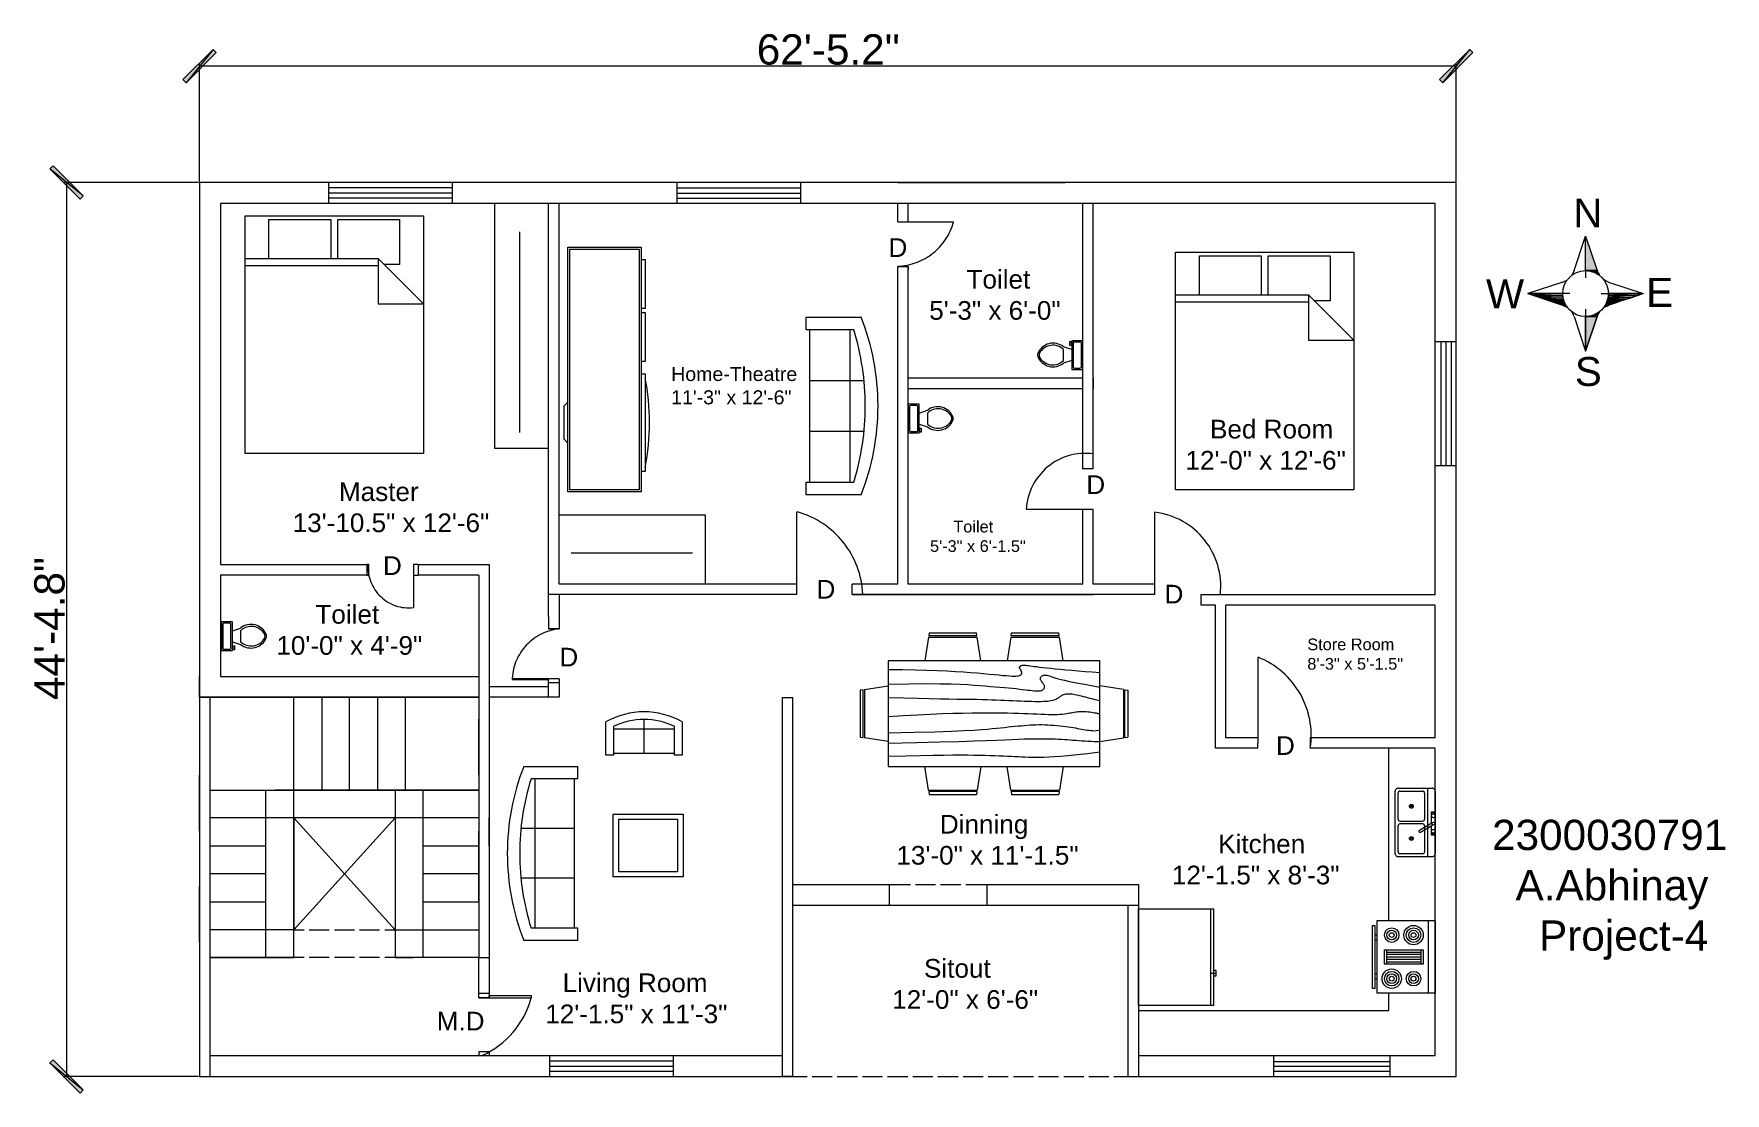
# Model space of a CAD drawing. Header units: millimetres. Extents: x 29 to 405, y 36 to 271.
import ezdxf

# ---------------------------------------------------------------- set-up
doc = ezdxf.new("R2010")
doc.units = ezdxf.units.MM

msp = doc.modelspace()

# ---------------------------------------------------------------- texts
at = {"color": 7, "attachment_point": 1}
for s, insert, char_height in [('{\\fArial|b0|i0|c0;62\'-5.2"}', (189.491052, 271.074934), 6.724435), ('{\\fArial|b0|i0|c0;N}', (370.847062, 234.616262), 6.41843), ('{\\fArial|b0|i0|c0;D}', (218.743392, 225.782877), 4.146711), ('{\\fArial|b0|i0|c0;     Toilet}', (228.035556, 218.755546), 4.146711), ('{\\fArial|b0|i0|c0;W}', (351.458375, 216.645745), 6.418413), ('{\\fArial|b0|i0|c0;E}', (387.028986, 216.984452), 6.41845), ('{\\fArial|b0|i0|c0;5\'-3" x 6\'-0"}', (227.792142, 211.844628), 4.146711), ('{\\fArial|b0|i0|c0;S}', (371.196292, 199.416059), 6.41839), ('{\\fArial|b0|i0|c0;   Home-Theatre}', (166.853312, 197.208367), 3.110034), ('{\\fArial|b0|i0|c0;   11\'-3" x 12\'-6"}', (166.853312, 192.033119), 3.110034), ('{\\fArial|b0|i0|c0;   Bed Room}', (285.333729, 185.492128), 4.146711), ('{\\fArial|b0|i0|c0;12\'-0" x 12\'-6"}', (284.709306, 178.581215), 4.146711), ('{\\fArial|b0|i0|c0;D}', (262.695972, 173.162545), 4.146711), ('{\\fArial|b0|i0|c0;      Master}', (87.033809, 171.596215), 4.146711), ('{\\fArial|b0|i0|c0;13\'-10.5" x 12\'-6"}', (86.409385, 164.695878), 4.146711), ('{\\fArial|b0|i0|c0;     Toilet}', (228.120219, 163.066774), 2.591695), ('{\\fArial|b0|i0|c0;5\'-3" x 6\'-1.5"}', (227.972062, 158.748778), 2.591695), ('{\\fArial|b0|i0|c0;D}', (106.475387, 155.192048), 4.146711), ('{\\fArial|b0|i0|c0;D}', (202.762559, 149.932128), 4.146711), ('{\\fArial|b0|i0|c0;D}', (280.052639, 148.852625), 4.146711), ('{\\fArial|b0|i0|c0;     Toilet}', (83.414306, 144.375878), 4.146711), ('{\\fArial|b0|i0|c0;10\'-0" x 4\'-9"}', (82.789891, 137.464965), 4.146711), ('{\\fArial|b0|i0|c0;   Store Room}', (308.754625, 136.925941), 2.591695), ('{\\fArial|b0|i0|c0;D}', (145.654882, 134.872048), 4.146711), ('{\\fArial|b0|i0|c0;   8\'-3" x 5\'-1.5"}', (308.754625, 132.607945), 2.591695), ('{\\fArial|b0|i0|c0;D}', (304.817639, 115.239965), 4.146711), ('{\\fArial|b0|i0|c0;Dinning}', (230.162799, 97.777465), 4.146711), ('{\\fArial|b0|i0|c0;          2300030791}', (326.703986, 96.693344), 6.724435), ('{\\fArial|b0|i0|c0;    13\'-0" x 11\'-1.5"}', (214.076132, 90.877128), 4.146711), ('{\\fArial|b0|i0|c0;      Kitchen}', (282.328056, 93.406552), 4.146711), ('{\\fArial|b0|i0|c0;12\'-1.5" x 8\'-3"}', (281.693056, 86.495621), 4.146711), ('{\\fArial|b0|i0|c0;            A.Abhinay}', (326.703986, 85.517351), 6.724435), ('{\\fArial|b0|i0|c0;              Project-4}', (326.703986, 74.341358), 6.724435), ('{\\fArial|b0|i0|c0;    Sitout}', (220.203889, 65.773458), 4.146711), ('{\\fArial|b0|i0|c0;  Living Room}', (143.146637, 62.566711), 4.146711), ('{\\fArial|b0|i0|c0;12\'-0" x 6\'-6"}', (219.579465, 58.862545), 4.146711), ('{\\fArial|b0|i0|c0;M.D}', (118.413392, 54.068298), 4.146711), ('{\\fArial|b0|i0|c0;12\'-1.5" x 11\'-3"}', (142.522222, 55.666375), 4.146711)]:
    msp.add_mtext(s, dxfattribs=dict(at, insert=insert, char_height=char_height))
at = {"color": 7, "insert": (35.842222, 123.264087), "char_height": 6.724435, "attachment_point": 7, "rotation": 90}
msp.add_mtext('{\\fArial|b0|i0|c0;44\'-4.8"}', dxfattribs=at)

# ---------------------------------------------------------------- hatches: boundary and pattern name
h = msp.add_hatch(color=7)
h.paths.add_polyline_path([(69.433722, 267.006917), (68.724639, 267.716), (62.734472, 260.297083)])
h.paths.add_polyline_path([(68.724639, 267.716), (62.734472, 260.297083), (62.025389, 261.006167)])
h = msp.add_hatch(color=7)
h.paths.add_polyline_path([(341.139639, 261.006167), (341.848722, 260.297083), (347.838889, 267.716)])
h.paths.add_polyline_path([(341.848722, 260.297083), (347.838889, 267.716), (348.547972, 267.006917)])
h = msp.add_hatch(color=7)
h.paths.add_polyline_path([(39.186556, 234.47375), (39.906222, 235.182833), (32.487306, 241.183583)])
h.paths.add_polyline_path([(39.906222, 235.182833), (32.487306, 241.183583), (33.196389, 241.892667)])
h = msp.add_hatch(color=7)
h.dxf.hatch_style = 2
h.paths.add_polyline_path([(373.566972, 226.271667), (376.128139, 218.6305), (373.566972, 218.6305)])
h = msp.add_hatch(color=7)
edge = h.paths.add_edge_path()
edge.add_arc((373.566972, 218.6305), 0.127, 0, 360)
h = msp.add_hatch(color=7)
h.paths.add_polyline_path([(376.128139, 218.6305), (373.566972, 218.6305), (376.149306, 218.59875)])
h.paths.add_polyline_path([(373.566972, 218.6305), (376.149306, 218.59875), (373.566972, 218.59875)])
h = msp.add_hatch(color=7)
h.paths.add_polyline_path([(376.149306, 218.59875), (373.566972, 218.59875), (376.159889, 218.577583)])
h.paths.add_polyline_path([(373.566972, 218.59875), (376.159889, 218.577583), (373.990306, 218.577583)])
h = msp.add_hatch(color=7)
h.paths.add_polyline_path([(376.159889, 218.577583), (373.990306, 218.577583), (376.181056, 218.524667)])
h.paths.add_polyline_path([(373.990306, 218.577583), (376.181056, 218.524667), (374.403056, 218.524667)])
h = msp.add_hatch(color=7)
h.paths.add_polyline_path([(376.181056, 218.524667), (374.403056, 218.524667), (376.223389, 218.44)])
h.paths.add_polyline_path([(374.403056, 218.524667), (376.223389, 218.44), (374.815806, 218.44)])
h = msp.add_hatch(color=7)
h.paths.add_polyline_path([(376.223389, 218.44), (374.815806, 218.44), (376.286889, 218.323583)])
h.paths.add_polyline_path([(374.815806, 218.44), (376.286889, 218.323583), (375.217972, 218.323583)])
h = msp.add_hatch(color=7)
h.paths.add_polyline_path([(376.286889, 218.323583), (375.217972, 218.323583), (376.360972, 218.164833)])
h.paths.add_polyline_path([(375.217972, 218.323583), (376.360972, 218.164833), (375.609556, 218.164833)])
h = msp.add_hatch(color=7)
h.paths.add_polyline_path([(376.360972, 218.164833), (375.609556, 218.164833), (376.456222, 217.984917)])
h.paths.add_polyline_path([(375.609556, 218.164833), (376.456222, 217.984917), (375.979972, 217.984917)])
h = msp.add_hatch(color=7)
h.paths.add_polyline_path([(375.979972, 217.984917), (376.339806, 217.77325), (376.562056, 217.77325)])
h.paths.add_polyline_path([(376.339806, 217.77325), (376.562056, 217.77325), (376.689056, 217.529833)])
h = msp.add_hatch(color=7)
h.dxf.hatch_style = 2
h.paths.add_polyline_path([(375.979972, 217.984917), (376.456222, 217.984917), (376.562056, 217.77325)])
h = msp.add_hatch(color=7)
h.paths.add_polyline_path([(368.486972, 213.508167), (360.771722, 213.508167), (368.497556, 213.095417)])
h.paths.add_polyline_path([(360.771722, 213.508167), (368.497556, 213.095417), (362.009972, 213.095417)])
h = msp.add_hatch(color=7)
h.paths.add_polyline_path([(368.497556, 213.095417), (362.009972, 213.095417), (368.550472, 212.69325)])
h.paths.add_polyline_path([(362.009972, 213.095417), (368.550472, 212.69325), (363.248222, 212.69325)])
h = msp.add_hatch(color=7)
h.paths.add_polyline_path([(368.550472, 212.69325), (363.248222, 212.69325), (368.635139, 212.2805)])
h.paths.add_polyline_path([(363.248222, 212.69325), (368.635139, 212.2805), (364.475889, 212.2805)])
h = msp.add_hatch(color=7)
h.paths.add_polyline_path([(368.635139, 212.2805), (364.475889, 212.2805), (368.751556, 211.888917)])
h.paths.add_polyline_path([(364.475889, 212.2805), (368.751556, 211.888917), (365.671806, 211.888917)])
h = msp.add_hatch(color=7)
h.paths.add_polyline_path([(368.751556, 211.888917), (365.671806, 211.888917), (368.899722, 211.507917)])
h.paths.add_polyline_path([(365.671806, 211.888917), (368.899722, 211.507917), (366.835972, 211.507917)])
h = msp.add_hatch(color=7)
h.paths.add_polyline_path([(368.899722, 211.507917), (366.835972, 211.507917), (369.079639, 211.126917)])
h.paths.add_polyline_path([(366.835972, 211.507917), (369.079639, 211.126917), (367.957806, 211.126917)])
h = msp.add_hatch(color=7)
h.paths.add_polyline_path([(369.079639, 211.126917), (367.957806, 211.126917), (369.174889, 210.968167)])
h.paths.add_polyline_path([(367.957806, 211.126917), (369.174889, 210.968167), (368.444639, 210.968167)])
h = msp.add_hatch(color=7)
h.paths.add_polyline_path([(369.174889, 210.968167), (368.444639, 210.968167), (369.280722, 210.777667)])
h.paths.add_polyline_path([(368.444639, 210.968167), (369.280722, 210.777667), (368.836222, 210.777667)])
h = msp.add_hatch(color=7)
h.paths.add_polyline_path([(369.280722, 210.777667), (368.836222, 210.777667), (369.312472, 210.735333)])
h.paths.add_polyline_path([(368.836222, 210.777667), (369.312472, 210.735333), (368.920889, 210.735333)])
h = msp.add_hatch(color=7)
h.dxf.hatch_style = 2
h.paths.add_polyline_path([(368.920889, 210.735333), (369.312472, 210.735333), (369.524139, 210.439)])
h = msp.add_hatch(color=7)
h.paths.add_polyline_path([(377.832056, 210.735333), (377.620389, 210.439), (377.673306, 210.439)])
h.paths.add_polyline_path([(377.620389, 210.439), (377.673306, 210.439), (377.588639, 210.396667)])
h = msp.add_hatch(color=7)
h.dxf.hatch_style = 2
h.paths.add_polyline_path([(377.832056, 210.735333), (378.265972, 210.735333), (377.673306, 210.439)])
h = msp.add_hatch(color=7)
h.paths.add_polyline_path([(378.689306, 210.947), (377.959056, 210.947), (378.265972, 210.735333)])
h.paths.add_polyline_path([(377.959056, 210.947), (378.265972, 210.735333), (377.832056, 210.735333)])
h = msp.add_hatch(color=7)
h.paths.add_polyline_path([(379.123222, 211.095167), (378.043722, 211.095167), (378.689306, 210.947)])
h.paths.add_polyline_path([(378.043722, 211.095167), (378.689306, 210.947), (377.959056, 210.947)])
h = msp.add_hatch(color=7)
h.paths.add_polyline_path([(380.255639, 211.476167), (378.223639, 211.476167), (379.123222, 211.095167)])
h.paths.add_polyline_path([(378.223639, 211.476167), (379.123222, 211.095167), (378.043722, 211.095167)])
h = msp.add_hatch(color=7)
h.paths.add_polyline_path([(381.419806, 211.86775), (378.382389, 211.86775), (380.255639, 211.476167)])
h.paths.add_polyline_path([(378.382389, 211.86775), (380.255639, 211.476167), (378.223639, 211.476167)])
h = msp.add_hatch(color=7)
h.paths.add_polyline_path([(382.615722, 212.269917), (378.498806, 212.269917), (381.419806, 211.86775)])
h.paths.add_polyline_path([(378.498806, 212.269917), (381.419806, 211.86775), (378.382389, 211.86775)])
h = msp.add_hatch(color=7)
h.paths.add_polyline_path([(383.843389, 212.672083), (378.583472, 212.672083), (382.615722, 212.269917)])
h.paths.add_polyline_path([(378.583472, 212.672083), (382.615722, 212.269917), (378.498806, 212.269917)])
h = msp.add_hatch(color=7)
h.paths.add_polyline_path([(385.081639, 213.095417), (378.636389, 213.095417), (383.843389, 212.672083)])
h.paths.add_polyline_path([(378.636389, 213.095417), (383.843389, 212.672083), (378.583472, 212.672083)])
h = msp.add_hatch(color=7)
h.paths.add_polyline_path([(386.330472, 213.508167), (378.657556, 213.508167), (385.081639, 213.095417)])
h.paths.add_polyline_path([(378.657556, 213.508167), (385.081639, 213.095417), (378.636389, 213.095417)])
h = msp.add_hatch(color=7)
h.paths.add_polyline_path([(376.149306, 208.43875), (373.990306, 208.43875), (376.138722, 208.428167)])
h.paths.add_polyline_path([(373.990306, 208.43875), (376.138722, 208.428167), (373.566972, 208.428167)])
h = msp.add_hatch(color=7)
h.paths.add_polyline_path([(373.566972, 208.428167), (373.566972, 208.407), (376.128139, 208.407)])
h.paths.add_polyline_path([(373.566972, 208.407), (376.128139, 208.407), (373.566972, 200.744667)])
h = msp.add_hatch(color=7)
h.dxf.hatch_style = 2
h.paths.add_polyline_path([(373.566972, 208.428167), (376.138722, 208.428167), (376.128139, 208.407)])
h = msp.add_hatch(color=7)
h.paths.add_polyline_path([(376.170472, 208.491667), (374.403056, 208.491667), (376.149306, 208.43875)])
h.paths.add_polyline_path([(374.403056, 208.491667), (376.149306, 208.43875), (373.990306, 208.43875)])
h = msp.add_hatch(color=7)
h.paths.add_polyline_path([(376.212806, 208.576333), (374.805222, 208.576333), (376.170472, 208.491667)])
h.paths.add_polyline_path([(374.805222, 208.576333), (376.170472, 208.491667), (374.403056, 208.491667)])
h = msp.add_hatch(color=7)
h.paths.add_polyline_path([(376.276306, 208.69275), (375.207389, 208.69275), (376.212806, 208.576333)])
h.paths.add_polyline_path([(375.207389, 208.69275), (376.212806, 208.576333), (374.805222, 208.576333)])
h = msp.add_hatch(color=7)
h.paths.add_polyline_path([(376.350389, 208.8515), (375.588389, 208.8515), (376.276306, 208.69275)])
h.paths.add_polyline_path([(375.588389, 208.8515), (376.276306, 208.69275), (375.207389, 208.69275)])
h = msp.add_hatch(color=7)
h.paths.add_polyline_path([(376.445639, 209.031417), (375.969389, 209.031417), (376.350389, 208.8515)])
h.paths.add_polyline_path([(375.969389, 209.031417), (376.350389, 208.8515), (375.588389, 208.8515)])
h = msp.add_hatch(color=7)
h.paths.add_polyline_path([(376.551472, 209.243083), (376.329222, 209.243083), (376.445639, 209.031417)])
h.paths.add_polyline_path([(376.329222, 209.243083), (376.445639, 209.031417), (375.969389, 209.031417)])
h = msp.add_hatch(color=7)
h.dxf.hatch_style = 2
h.paths.add_polyline_path([(376.667889, 209.475917), (376.551472, 209.243083), (376.329222, 209.243083)])
h = msp.add_hatch(color=7)
edge = h.paths.add_edge_path()
edge.add_arc((264.209389, 165.523333), 0.127, 0, 360)
h = msp.add_hatch(color=7)
edge = h.paths.add_edge_path()
edge.add_arc((300.838306, 114.913833), 0.127, 0, 360)
h = msp.add_hatch(color=7)
edge = h.paths.add_edge_path()
edge.add_arc((306.352222, 114.913833), 0.127, 0, 360)
h = msp.add_hatch(color=7)
edge = h.paths.add_edge_path()
edge.add_arc((86.663389, 103.293333), 0.127, 0, 360)
h = msp.add_hatch(color=7)
h.paths.add_polyline_path([(33.196389, 43.412833), (32.487306, 42.70375), (39.906222, 36.703)])
h.paths.add_polyline_path([(32.487306, 42.70375), (39.906222, 36.703), (39.186556, 35.993917)])

# ---------------------------------------------------------------- linework, layer by layer
at = {"color": 7, "lineweight": 0}
for points in [[(68.724639, 267.716), (62.734472, 260.297083), (62.025389, 261.006167)], [(69.433722, 267.006917), (68.724639, 267.716), (62.734472, 260.297083)], [(341.139639, 261.006167), (341.848722, 260.297083), (347.838889, 267.716)], [(341.848722, 260.297083), (347.838889, 267.716), (348.547972, 267.006917)], [(39.906222, 235.182833), (32.487306, 241.183583), (33.196389, 241.892667)], [(39.186556, 234.47375), (39.906222, 235.182833), (32.487306, 241.183583)], [(373.566972, 226.271667), (376.128139, 218.6305), (373.566972, 218.6305)], [(105.417056, 211.243333), (115.439472, 211.243333), (105.417056, 221.26575)], [(376.128139, 218.6305), (373.566972, 218.6305), (376.149306, 218.59875)], [(373.566972, 218.6305), (376.149306, 218.59875), (373.566972, 218.59875)], [(376.149306, 218.59875), (373.566972, 218.59875), (376.159889, 218.577583)], [(373.566972, 218.59875), (376.159889, 218.577583), (373.990306, 218.577583)], [(376.159889, 218.577583), (373.990306, 218.577583), (376.181056, 218.524667)], [(373.990306, 218.577583), (376.181056, 218.524667), (374.403056, 218.524667)], [(376.181056, 218.524667), (374.403056, 218.524667), (376.223389, 218.44)], [(374.403056, 218.524667), (376.223389, 218.44), (374.815806, 218.44)], [(376.223389, 218.44), (374.815806, 218.44), (376.286889, 218.323583)], [(374.815806, 218.44), (376.286889, 218.323583), (375.217972, 218.323583)], [(376.286889, 218.323583), (375.217972, 218.323583), (376.360972, 218.164833)], [(375.217972, 218.323583), (376.360972, 218.164833), (375.609556, 218.164833)], [(376.360972, 218.164833), (375.609556, 218.164833), (376.456222, 217.984917)], [(375.609556, 218.164833), (376.456222, 217.984917), (375.979972, 217.984917)], [(375.979972, 217.984917), (376.339806, 217.77325), (376.562056, 217.77325)], [(375.979972, 217.984917), (376.456222, 217.984917), (376.562056, 217.77325)], [(376.339806, 217.77325), (376.562056, 217.77325), (376.689056, 217.529833)], [(312.067222, 203.189417), (322.100222, 203.189417), (312.067222, 213.211833)], [(368.486972, 213.508167), (360.771722, 213.508167), (368.497556, 213.095417)], [(360.771722, 213.508167), (368.497556, 213.095417), (362.009972, 213.095417)], [(368.497556, 213.095417), (362.009972, 213.095417), (368.550472, 212.69325)], [(362.009972, 213.095417), (368.550472, 212.69325), (363.248222, 212.69325)], [(368.550472, 212.69325), (363.248222, 212.69325), (368.635139, 212.2805)], [(363.248222, 212.69325), (368.635139, 212.2805), (364.475889, 212.2805)], [(368.635139, 212.2805), (364.475889, 212.2805), (368.751556, 211.888917)], [(364.475889, 212.2805), (368.751556, 211.888917), (365.671806, 211.888917)], [(368.751556, 211.888917), (365.671806, 211.888917), (368.899722, 211.507917)], [(365.671806, 211.888917), (368.899722, 211.507917), (366.835972, 211.507917)], [(368.899722, 211.507917), (366.835972, 211.507917), (369.079639, 211.126917)], [(366.835972, 211.507917), (369.079639, 211.126917), (367.957806, 211.126917)], [(369.079639, 211.126917), (367.957806, 211.126917), (369.174889, 210.968167)], [(367.957806, 211.126917), (369.174889, 210.968167), (368.444639, 210.968167)], [(369.174889, 210.968167), (368.444639, 210.968167), (369.280722, 210.777667)], [(368.444639, 210.968167), (369.280722, 210.777667), (368.836222, 210.777667)], [(369.280722, 210.777667), (368.836222, 210.777667), (369.312472, 210.735333)], [(368.836222, 210.777667), (369.312472, 210.735333), (368.920889, 210.735333)], [(368.920889, 210.735333), (369.312472, 210.735333), (369.524139, 210.439)], [(377.620389, 210.439), (377.673306, 210.439), (377.588639, 210.396667)], [(377.832056, 210.735333), (377.620389, 210.439), (377.673306, 210.439)], [(377.832056, 210.735333), (378.265972, 210.735333), (377.673306, 210.439)], [(377.959056, 210.947), (378.265972, 210.735333), (377.832056, 210.735333)], [(378.043722, 211.095167), (378.689306, 210.947), (377.959056, 210.947)], [(378.689306, 210.947), (377.959056, 210.947), (378.265972, 210.735333)], [(378.223639, 211.476167), (379.123222, 211.095167), (378.043722, 211.095167)], [(379.123222, 211.095167), (378.043722, 211.095167), (378.689306, 210.947)], [(378.382389, 211.86775), (380.255639, 211.476167), (378.223639, 211.476167)], [(380.255639, 211.476167), (378.223639, 211.476167), (379.123222, 211.095167)], [(378.498806, 212.269917), (381.419806, 211.86775), (378.382389, 211.86775)], [(381.419806, 211.86775), (378.382389, 211.86775), (380.255639, 211.476167)], [(378.583472, 212.672083), (382.615722, 212.269917), (378.498806, 212.269917)], [(382.615722, 212.269917), (378.498806, 212.269917), (381.419806, 211.86775)], [(378.636389, 213.095417), (383.843389, 212.672083), (378.583472, 212.672083)], [(383.843389, 212.672083), (378.583472, 212.672083), (382.615722, 212.269917)], [(378.657556, 213.508167), (385.081639, 213.095417), (378.636389, 213.095417)], [(385.081639, 213.095417), (378.636389, 213.095417), (383.843389, 212.672083)], [(386.330472, 213.508167), (378.657556, 213.508167), (385.081639, 213.095417)], [(373.990306, 208.43875), (376.138722, 208.428167), (373.566972, 208.428167)], [(373.566972, 208.428167), (373.566972, 208.407), (376.128139, 208.407)], [(373.566972, 208.428167), (376.138722, 208.428167), (376.128139, 208.407)], [(373.566972, 208.407), (376.128139, 208.407), (373.566972, 200.744667)], [(374.403056, 208.491667), (376.149306, 208.43875), (373.990306, 208.43875)], [(376.149306, 208.43875), (373.990306, 208.43875), (376.138722, 208.428167)], [(374.805222, 208.576333), (376.170472, 208.491667), (374.403056, 208.491667)], [(376.170472, 208.491667), (374.403056, 208.491667), (376.149306, 208.43875)], [(375.207389, 208.69275), (376.212806, 208.576333), (374.805222, 208.576333)], [(376.212806, 208.576333), (374.805222, 208.576333), (376.170472, 208.491667)], [(375.588389, 208.8515), (376.276306, 208.69275), (375.207389, 208.69275)], [(376.276306, 208.69275), (375.207389, 208.69275), (376.212806, 208.576333)], [(375.969389, 209.031417), (376.350389, 208.8515), (375.588389, 208.8515)], [(376.350389, 208.8515), (375.588389, 208.8515), (376.276306, 208.69275)], [(376.329222, 209.243083), (376.445639, 209.031417), (375.969389, 209.031417)], [(376.445639, 209.031417), (375.969389, 209.031417), (376.350389, 208.8515)], [(376.667889, 209.475917), (376.551472, 209.243083), (376.329222, 209.243083)], [(376.551472, 209.243083), (376.329222, 209.243083), (376.445639, 209.031417)], [(259.457472, 196.670083), (261.881056, 196.670083), (261.881056, 203.051833), (259.457472, 203.051833)], [(264.209389, 194.765083), (264.209389, 192.43675)], [(225.548472, 188.954833), (223.114306, 188.954833), (223.114306, 182.573083), (225.548472, 182.573083)], [(73.021472, 140.631333), (70.587306, 140.631333), (70.587306, 134.249583), (73.021472, 134.249583)], [(157.624639, 84.052833), (157.624639, 97.906417), (173.108056, 97.906417), (173.108056, 84.052833)], [(158.831139, 85.12175), (158.831139, 96.80575), (171.890972, 96.80575), (171.890972, 85.12175)], [(290.964056, 55.477833), (274.305889, 55.477833), (274.305889, 76.8985), (290.964056, 76.8985)], [(326.217139, 73.226083), (326.756889, 73.226083), (326.756889, 59.2455), (326.217139, 59.2455)], [(327.296639, 74.305583), (340.197722, 74.305583), (340.197722, 58.176583), (327.296639, 58.176583)], [(328.905306, 67.84975), (337.509556, 67.84975), (337.509556, 64.621833), (328.905306, 64.621833)], [(33.196389, 43.412833), (32.487306, 42.70375), (39.906222, 36.703)], [(32.487306, 42.70375), (39.906222, 36.703), (39.186556, 35.993917)]]:
    msp.add_lwpolyline(points, close=True, dxfattribs=at)
for points in [[(65.729556, 238.421333), (65.729556, 264.4775)], [(344.843806, 264.011833), (65.729556, 264.011833)], [(344.843806, 238.421333), (344.843806, 264.4775)], [(65.496722, 238.1885), (35.725806, 238.1885)], [(36.191472, 238.1885), (36.191472, 39.698083)], [(65.729556, 238.1885), (65.729556, 39.698083), (197.534389, 39.698083)], [(271.966972, 39.698083), (344.843806, 39.698083), (344.843806, 238.1885), (65.729556, 238.1885)], [(94.346889, 238.199083), (94.346889, 233.627083)], [(94.346889, 237.056083), (121.831806, 237.056083)], [(121.831806, 238.199083), (121.831806, 233.627083)], [(171.711056, 238.114417), (171.711056, 233.531833)], [(171.711056, 236.971417), (199.195972, 236.971417)], [(199.195972, 238.114417), (199.195972, 233.531833)], [(220.796556, 238.1885), (258.007556, 238.1885)], [(340.187139, 146.695583), (340.187139, 233.531833), (70.375639, 233.531833), (70.375639, 153.341917)], [(94.346889, 235.913083), (121.831806, 235.913083)], [(94.346889, 234.770083), (121.831806, 234.770083)], [(131.208639, 233.531833), (131.208639, 179.207583), (143.263056, 179.207583)], [(143.263056, 146.695583), (143.263056, 153.341917), (143.263056, 233.531833)], [(198.423389, 149.023917), (145.591389, 149.023917), (145.591389, 233.531833)], [(171.711056, 235.828417), (199.195972, 235.828417)], [(171.711056, 234.674833), (199.195972, 234.674833)], [(220.796556, 229.404333), (220.796556, 233.531833)], [(223.114306, 229.404333), (223.114306, 233.531833)], [(261.881056, 174.52975), (261.881056, 233.531833)], [(264.209389, 174.603833), (264.209389, 233.531833)], [(115.439472, 178.001083), (75.868389, 178.001083), (75.868389, 230.759)], [(75.868389, 230.759), (115.439472, 230.759), (115.439472, 178.001083)], [(81.138889, 221.26575), (81.138889, 229.96525), (94.865472, 229.96525), (94.865472, 221.26575)], [(96.442389, 221.26575), (96.442389, 229.96525), (110.158389, 229.96525), (110.158389, 219.942833), (106.729389, 219.942833)], [(220.796556, 229.404333), (223.114306, 229.404333)], [(220.796824, 219.562743), (221.341517, 219.596253), (221.880909, 219.651284), (222.41452, 219.727452), (222.941867, 219.824377), (223.462469, 219.941674), (223.975843, 220.078963), (224.481509, 220.23586), (224.978984, 220.411983), (225.467786, 220.60695), (225.947434, 220.820379), (226.417446, 221.051887), (226.87734, 221.301091), (227.326634, 221.56761), (227.764846, 221.851061), (228.191496, 222.151062), (228.6061, 222.46723), (229.008177, 222.799183), (229.397245, 223.146538), (229.772822, 223.508914), (230.134428, 223.885927), (230.481579, 224.277196), (230.813794, 224.682338), (231.130591, 225.100971), (231.431489, 225.532713), (231.716005, 225.97718), (231.983659, 226.433991), (232.233967, 226.902764), (232.466448, 227.383115), (232.680621, 227.874663), (232.876003, 228.377026), (233.052114, 228.88982), (233.20847, 229.412664)], [(223.114306, 229.404333), (233.200222, 229.404333)], [(136.881306, 182.65775), (136.881306, 227.213583)], [(371.026972, 218.6305), (373.566972, 226.271667), (376.128139, 218.6305)], [(373.566972, 218.59875), (373.566972, 226.271667)], [(147.517556, 223.816333), (163.826472, 223.816333)], [(147.517556, 169.460333), (147.517556, 223.816333)], [(147.972639, 223.36125), (163.371389, 223.36125)], [(147.972639, 169.915417), (147.972639, 223.36125)], [(163.371389, 223.36125), (163.371389, 169.915417)], [(163.826472, 223.816333), (163.826472, 169.460333)], [(322.100222, 169.947167), (282.518556, 169.947167), (282.518556, 222.705083)], [(282.518556, 222.705083), (322.100222, 222.705083), (322.100222, 169.947167)], [(287.799639, 213.211833), (287.799639, 221.911333), (301.515639, 221.911333), (301.515639, 213.211833)], [(303.103139, 213.211833), (303.103139, 221.911333), (316.819139, 221.911333), (316.819139, 211.888917), (313.390139, 211.888917)], [(75.868389, 221.26575), (105.417056, 221.26575)], [(105.417056, 219.67825), (75.868389, 219.67825)], [(163.826472, 221.096417), (164.736639, 221.096417)], [(164.736639, 221.096417), (164.736639, 210.227333), (163.826472, 210.227333)], [(220.796556, 218.736333), (220.796556, 219.55125), (223.114306, 219.55125), (223.114306, 218.85275)], [(220.796556, 149.023917), (220.796556, 218.736333)], [(223.114306, 149.023917), (223.114306, 219.55125)], [(371.026972, 218.6305), (370.487222, 217.551)], [(373.566972, 218.59875), (373.566972, 217.000667)], [(376.128139, 218.6305), (376.689056, 217.529833)], [(368.486972, 216.069333), (360.771722, 213.508167), (368.444639, 210.968167)], [(368.486972, 216.069333), (369.524139, 216.587917)], [(378.689306, 216.069333), (377.588639, 216.63025)], [(378.689306, 216.069333), (386.330472, 213.508167), (378.689306, 210.947)], [(282.518556, 213.211833), (312.067222, 213.211833)], [(312.067222, 211.624333), (282.518556, 211.624333)], [(368.444639, 213.508167), (360.771722, 213.508167)], [(370.074472, 213.508167), (368.444639, 213.508167)], [(368.444639, 210.968167), (369.524139, 210.439)], [(377.059472, 213.508167), (378.689306, 213.508167)], [(378.689306, 210.947), (377.588639, 210.396667)], [(378.657556, 213.508167), (386.330472, 213.508167)], [(163.826472, 209.317167), (164.736639, 209.317167)], [(164.736639, 209.317167), (164.736639, 198.448083), (163.826472, 198.448083)], [(211.038722, 205.433083), (200.465972, 205.433083), (200.465972, 208.24825), (212.657972, 208.24825)], [(212.674834, 168.863959), (213.129033, 170.054285), (213.553929, 171.252459), (213.949522, 172.457959), (214.315812, 173.67026), (214.652798, 174.888839), (214.960482, 176.113174), (215.238862, 177.342741), (215.487939, 178.577017), (215.707712, 179.815478), (215.898183, 181.057602), (216.059351, 182.302866), (216.191215, 183.550745), (216.293776, 184.800717), (216.367034, 186.052259), (216.410989, 187.304847), (216.42564, 188.557958), (216.410989, 189.81107), (216.367034, 191.063658), (216.293776, 192.3152), (216.191215, 193.565172), (216.059351, 194.813051), (215.898183, 196.058314), (215.707712, 197.300438), (215.487939, 198.5389), (215.238862, 199.773176), (214.960482, 201.002743), (214.652798, 202.227078), (214.315812, 203.445657), (213.949522, 204.657958), (213.553929, 205.863457), (213.129033, 207.061632), (212.674834, 208.251958)], [(371.005806, 208.428167), (370.487222, 209.465333)], [(371.005806, 208.428167), (373.566972, 200.744667), (376.128139, 208.407)], [(373.566972, 210.015667), (373.566972, 208.385833)], [(373.566972, 208.428167), (373.566972, 200.744667)], [(376.128139, 208.407), (376.667889, 209.475917)], [(201.196222, 205.433083), (201.196222, 171.67225)], [(210.139139, 205.433083), (210.139139, 171.67225)], [(211.034526, 171.676499), (211.345176, 172.709462), (211.635783, 173.746707), (211.906349, 174.787951), (212.156872, 175.832905), (212.387354, 176.881287), (212.597794, 177.932809), (212.788192, 178.987186), (212.958548, 180.044133), (213.108862, 181.103365), (213.239135, 182.164595), (213.349365, 183.227538), (213.439554, 184.291909), (213.5097, 185.357422), (213.559805, 186.423792), (213.589868, 187.490732), (213.599889, 188.557958), (213.589868, 189.625185), (213.559805, 190.692125), (213.5097, 191.758495), (213.439554, 192.824008), (213.349365, 193.888379), (213.239135, 194.951322), (213.108862, 196.012552), (212.958548, 197.071783), (212.788192, 198.12873), (212.597794, 199.183108), (212.387354, 200.23463), (212.156872, 201.283011), (211.906349, 202.327966), (211.635783, 203.369209), (211.345176, 204.406455), (211.034526, 205.439418)], [(258.991806, 201.9935), (258.991806, 202.903667)], [(258.991806, 202.903667), (259.298722, 202.903667), (259.298722, 202.300417), (259.457472, 202.300417)], [(340.335306, 202.861333), (344.917889, 202.861333)], [(341.478306, 175.376417), (341.478306, 202.861333)], [(342.631889, 175.376417), (342.631889, 202.861333)], [(343.774889, 175.376417), (343.774889, 202.861333)], [(251.900695, 200.188018), (251.869153, 200.030828), (251.858639, 199.871542), (251.869153, 199.712255), (251.900695, 199.555065)], [(257.639335, 201.696227), (257.284126, 201.946483), (256.906033, 202.151455), (256.509312, 202.310246), (256.09822, 202.421958), (255.677015, 202.485694), (255.249954, 202.500557), (254.821294, 202.465649), (254.395291, 202.380072), (253.982244, 202.245189), (253.591789, 202.064875), (253.227192, 201.842004), (252.891719, 201.579452), (252.588637, 201.280091), (252.321211, 200.946795), (252.092708, 200.58244), (251.906394, 200.189899)], [(251.906394, 199.553184), (252.092708, 199.160643), (252.321211, 198.796288), (252.588637, 198.462993), (252.891719, 198.163632), (253.227192, 197.901079), (253.591789, 197.678208), (253.982244, 197.497895), (254.395291, 197.363011), (254.821294, 197.277435), (255.249954, 197.242526), (255.677015, 197.257389), (256.09822, 197.321125), (256.509312, 197.432837), (256.906033, 197.591628), (257.284126, 197.7966), (257.639335, 198.046857)], [(252.314978, 200.36961), (252.234661, 200.124893), (252.207889, 199.871542), (252.234661, 199.61819), (252.314978, 199.373473)], [(257.638235, 201.084304), (257.341623, 201.336698), (257.021581, 201.552101), (256.681553, 201.729396), (256.324983, 201.867464), (255.955314, 201.965188), (255.57599, 202.021449), (255.190454, 202.035131), (254.802149, 202.005113), (254.419705, 201.931504), (254.051474, 201.816479), (253.70048, 201.662026), (253.36975, 201.470134), (253.062309, 201.24279), (252.781184, 200.981981), (252.529401, 200.689697), (252.309984, 200.367923)], [(252.309984, 199.364577), (252.529401, 199.042803), (252.781184, 198.750519), (253.062309, 198.48971), (253.36975, 198.262366), (253.70048, 198.070474), (254.051474, 197.916021), (254.419705, 197.800996), (254.802149, 197.727387), (255.190454, 197.697369), (255.57599, 197.711051), (255.955314, 197.767312), (256.324983, 197.865036), (256.681553, 198.003104), (257.021581, 198.180399), (257.341623, 198.395802), (257.638235, 198.648196)], [(259.457472, 201.083333), (257.626556, 201.686583)], [(257.626556, 198.649167), (257.626556, 201.083333)], [(259.457472, 201.9935), (258.991806, 201.9935)], [(259.753806, 202.448583), (259.753806, 197.283917)], [(260.061846, 202.763371), (259.938338, 202.752234), (259.83285, 202.687039), (259.767655, 202.581551), (259.756518, 202.458043)], [(261.277806, 202.7555), (260.060722, 202.7555)], [(261.592593, 202.458043), (261.581456, 202.581551), (261.516261, 202.687039), (261.410773, 202.752234), (261.287265, 202.763371)], [(261.584722, 197.283917), (261.584722, 202.448583)], [(163.826472, 195.728167), (164.736639, 195.728167)], [(164.736639, 195.728167), (164.736639, 173.99)], [(259.457472, 198.649167), (257.626556, 198.045917)], [(259.756518, 197.28504), (259.767655, 197.161533), (259.83285, 197.056045), (259.938338, 196.990849), (260.061846, 196.979712)], [(260.060722, 196.977), (261.277806, 196.977)], [(261.287265, 196.979712), (261.410773, 196.990849), (261.516261, 197.056045), (261.581456, 197.161533), (261.592593, 197.28504)], [(164.741114, 174.900518), (164.953386, 176.137559), (165.137355, 177.377976), (165.293021, 178.621287), (165.420384, 179.86701), (165.519444, 181.114663), (165.590201, 182.363763), (165.632655, 183.613828), (165.646807, 184.864375), (165.632655, 186.114922), (165.590201, 187.364987), (165.519444, 188.614087), (165.420384, 189.86174), (165.293021, 191.107463), (165.137355, 192.350774), (164.953386, 193.591191), (164.741114, 194.828232)], [(201.196222, 194.183), (213.324722, 194.183)], [(220.796556, 149.023917), (220.796556, 192.43675)], [(261.881056, 194.765083), (223.114306, 194.765083)], [(223.114306, 192.43675), (261.881056, 192.43675)], [(147.517556, 189.38875), (146.617972, 188.478583)], [(146.617972, 188.478583), (146.617972, 181.239583), (147.517556, 180.329417)], [(223.421222, 188.351583), (223.421222, 183.176333)], [(223.729262, 188.655788), (223.605755, 188.644651), (223.500267, 188.579455), (223.435071, 188.473967), (223.423934, 188.35046)], [(224.945222, 188.647917), (223.728139, 188.647917)], [(225.249427, 188.35046), (225.23829, 188.473967), (225.173094, 188.579455), (225.067606, 188.644651), (224.944099, 188.655788)], [(225.241556, 183.176333), (225.241556, 188.351583)], [(233.110133, 186.082316), (232.923819, 186.474857), (232.695316, 186.839212), (232.427891, 187.172507), (232.124808, 187.471868), (231.789336, 187.734421), (231.424739, 187.957292), (231.034284, 188.137605), (230.621237, 188.272489), (230.195234, 188.358065), (229.766574, 188.392974), (229.339512, 188.378111), (228.918308, 188.314375), (228.507216, 188.202663), (228.110495, 188.043872), (227.732401, 187.8389), (227.377193, 187.588643)], [(232.706543, 186.270923), (232.487127, 186.592697), (232.235344, 186.884981), (231.954219, 187.14579), (231.646778, 187.373134), (231.316048, 187.565026), (230.965054, 187.719479), (230.596822, 187.834504), (230.214379, 187.908113), (229.826074, 187.938131), (229.440538, 187.924449), (229.061214, 187.868188), (228.691545, 187.770464), (228.334975, 187.632396), (227.994947, 187.455101), (227.674905, 187.239698), (227.378292, 186.987304)], [(225.548472, 186.97575), (227.379389, 187.589583)], [(225.548472, 184.552167), (227.379389, 183.938333)], [(227.377193, 183.949857), (227.732401, 183.6996), (228.110495, 183.494628), (228.507216, 183.335837), (228.918308, 183.224125), (229.339512, 183.160389), (229.766574, 183.145526), (230.195234, 183.180435), (230.621237, 183.266011), (231.034284, 183.400895), (231.424739, 183.581208), (231.789336, 183.804079), (232.124808, 184.066632), (232.427891, 184.365993), (232.695316, 184.699288), (232.923819, 185.063643), (233.110133, 185.456184)], [(227.378292, 184.551196), (227.674905, 184.298802), (227.994947, 184.083399), (228.334975, 183.906104), (228.691545, 183.768036), (229.061214, 183.670312), (229.440538, 183.614051), (229.826074, 183.600369), (230.214379, 183.630387), (230.596822, 183.703996), (230.965054, 183.819021), (231.316048, 183.973474), (231.646778, 184.165366), (231.954219, 184.39271), (232.235344, 184.653519), (232.487127, 184.945803), (232.706543, 185.267577)], [(227.379389, 186.97575), (227.379389, 184.552167)], [(232.70155, 185.26589), (232.781867, 185.510607), (232.808639, 185.763958), (232.781867, 186.01731), (232.70155, 186.262027)], [(233.10525, 185.447482), (233.136792, 185.604672), (233.147306, 185.763958), (233.136792, 185.923245), (233.10525, 186.080435)], [(201.196222, 182.932917), (213.324722, 182.932917)], [(223.423934, 183.18804), (223.435071, 183.064533), (223.500267, 182.959045), (223.605755, 182.893849), (223.729262, 182.882712)], [(223.728139, 182.88), (224.945222, 182.88)], [(224.944099, 182.882712), (225.067606, 182.893849), (225.173094, 182.959045), (225.23829, 183.064533), (225.249427, 183.18804)], [(225.548472, 183.631417), (226.003556, 183.631417)], [(226.003556, 182.72125), (225.707222, 182.72125), (225.707222, 183.335083), (225.548472, 183.335083)], [(226.003556, 183.631417), (226.003556, 182.72125)], [(264.213668, 177.933222), (263.532837, 178.003847), (262.852511, 178.039048), (262.17397, 178.039193), (261.498492, 178.004652), (260.827357, 177.935792), (260.161846, 177.832984), (259.503237, 177.696594), (258.852811, 177.526992), (258.211848, 177.324547), (257.581625, 177.089626), (256.963425, 176.8226), (256.358525, 176.523835), (255.768206, 176.193702), (255.193748, 175.832568), (254.636429, 175.440803), (254.097531, 175.018774), (253.581183, 174.569436), (253.091068, 174.096286), (252.627789, 173.600512), (252.191951, 173.0833), (251.784157, 172.545837), (251.405011, 171.989309), (251.055119, 171.414904), (250.735082, 170.823808), (250.445506, 170.217208), (250.186995, 169.596291), (249.960153, 168.962243), (249.765583, 168.31625), (249.60389, 167.659501), (249.475678, 166.993181), (249.38155, 166.318478), (249.322112, 165.636577)], [(164.736639, 173.99), (163.826472, 173.99)], [(264.209389, 174.603833), (261.881056, 174.603833), (261.881056, 174.52975)], [(340.335306, 175.376417), (344.917889, 175.376417)], [(163.826472, 169.460333), (147.517556, 169.460333)], [(163.371389, 169.915417), (147.972639, 169.915417)], [(212.657972, 168.857083), (200.465972, 168.857083), (200.465972, 171.67225), (211.038722, 171.67225)], [(249.318639, 165.629167), (261.881056, 165.629167), (264.209389, 165.629167)], [(261.881056, 149.023917), (261.881056, 165.629167)], [(264.209389, 149.023917), (264.209389, 165.523333)], [(145.591389, 164.422667), (178.039889, 164.422667), (178.039889, 149.023917)], [(198.423389, 149.023917), (198.423389, 165.057667)], [(213.050878, 146.702136), (212.998679, 147.508395), (212.914725, 148.306743), (212.79958, 149.09647), (212.653808, 149.876868), (212.477975, 150.647228), (212.272645, 151.406841), (212.038382, 152.154998), (211.775752, 152.89099), (211.485317, 153.614108), (211.167643, 154.323644), (210.823295, 155.018889), (210.452837, 155.699133), (210.056833, 156.363668), (209.635849, 157.011784), (209.190448, 157.642774), (208.721194, 158.255928), (208.228654, 158.850537), (207.71339, 159.425893), (207.175968, 159.981286), (206.616952, 160.516008), (206.036907, 161.029349), (205.436397, 161.520601), (204.815986, 161.989055), (204.17624, 162.434003), (203.517722, 162.854734), (202.840998, 163.250541), (202.146631, 163.620714), (201.435186, 163.964545), (200.707229, 164.281324), (199.963322, 164.570344), (199.204031, 164.830894), (198.429921, 165.062266)], [(277.872472, 149.023917), (277.872472, 164.951833)], [(292.452419, 146.701381), (292.523937, 147.547896), (292.552366, 148.388005), (292.538617, 149.22057), (292.483598, 150.044451), (292.38822, 150.858508), (292.253393, 151.661601), (292.080024, 152.452592), (291.869025, 153.23034), (291.621304, 153.993706), (291.337771, 154.741549), (291.019336, 155.472731), (290.666908, 156.186112), (290.281396, 156.880552), (289.863711, 157.554912), (289.414761, 158.208051), (288.935456, 158.838831), (288.426706, 159.446111), (287.889419, 160.028752), (287.324507, 160.585614), (286.732878, 161.115558), (286.115441, 161.617443), (285.473106, 162.090132), (284.806783, 162.532483), (284.117382, 162.943357), (283.405811, 163.321614), (282.67298, 163.666115), (281.919799, 163.975721), (281.147177, 164.24929), (280.356024, 164.485685), (279.547249, 164.683765), (278.721762, 164.84239), (277.880472, 164.960422)], [(148.237222, 155.92425), (175.192972, 155.92425)], [(127.758472, 151.013583), (127.758472, 123.877917), (65.729556, 123.877917), (127.758472, 123.877917), (127.758472, 66.082333)], [(70.375639, 153.341917), (102.855889, 153.341917)], [(102.855889, 151.013583), (70.375639, 151.013583)], [(70.375639, 151.013583), (70.375639, 128.524)], [(102.855889, 153.341917), (102.855889, 151.013583)], [(102.855889, 151.013583), (103.321556, 151.013583), (103.321556, 153.341917), (102.855889, 153.341917)], [(103.169586, 153.346692), (103.152407, 152.846718), (103.162727, 152.34926), (103.200143, 151.855345), (103.26425, 151.365998), (103.354647, 150.882244), (103.47093, 150.40511), (103.612695, 149.935622), (103.779541, 149.474805), (103.971062, 149.023685), (104.186857, 148.583289), (104.426523, 148.154641), (104.689656, 147.738768), (104.975852, 147.336695), (105.28471, 146.949449), (105.615825, 146.578056), (105.968794, 146.22354), (106.34078, 145.889032), (106.728513, 145.577208), (107.130946, 145.288418), (107.547036, 145.023013), (107.975736, 144.781343), (108.416003, 144.563758), (108.866791, 144.37061), (109.327056, 144.202248), (109.795752, 144.059024), (110.271834, 143.941287), (110.754257, 143.849389), (111.241977, 143.783679), (111.733948, 143.744508), (112.229126, 143.732226), (112.726465, 143.747185), (113.22492, 143.789735)], [(114.254139, 153.341917), (113.216972, 153.341917), (113.216972, 151.013583), (114.254139, 151.013583)], [(113.216972, 151.013583), (113.216972, 143.785167)], [(114.254139, 153.341917), (127.758472, 153.341917)], [(114.254139, 153.341917), (114.254139, 151.013583)], [(127.758472, 151.013583), (114.254139, 151.013583)], [(127.758472, 153.341917), (130.076222, 153.341917), (130.076222, 66.082333)], [(130.076222, 153.341917), (130.076222, 151.013583)], [(198.423389, 146.695583), (143.263056, 146.695583)], [(143.263056, 141.784917), (143.263056, 146.695583)], [(145.591389, 146.695583), (145.591389, 141.784917)], [(198.423389, 146.695583), (198.423389, 149.023917)], [(220.796556, 149.023917), (210.700056, 149.023917)], [(210.700056, 146.695583), (210.700056, 149.023917)], [(277.872472, 146.695583), (210.700056, 146.695583)], [(210.700056, 146.695583), (220.796556, 146.695583)], [(220.796556, 146.695583), (264.209389, 146.695583)], [(261.881056, 149.023917), (223.114306, 149.023917)], [(264.209389, 146.695583), (261.881056, 146.695583)], [(277.872472, 146.695583), (277.872472, 149.023917), (264.209389, 149.023917)], [(288.222972, 146.695583), (293.673389, 146.695583), (340.187139, 146.695583)], [(291.345056, 144.36725), (288.222972, 144.36725), (288.222972, 146.695583)], [(300.774806, 112.5855), (293.673389, 112.5855), (291.345056, 112.5855), (291.345056, 144.36725)], [(300.838306, 114.913833), (293.673389, 114.913833), (293.673389, 144.36725)], [(340.187139, 144.36725), (293.673389, 144.36725)], [(340.187139, 114.913833), (340.187139, 144.36725)], [(70.894222, 140.0175), (70.894222, 134.852833)], [(71.202262, 140.332288), (71.078755, 140.321151), (70.973267, 140.255955), (70.908071, 140.150467), (70.896934, 140.02696)], [(72.407639, 140.324417), (71.201139, 140.324417)], [(72.722427, 140.02696), (72.71129, 140.150467), (72.646094, 140.255955), (72.540606, 140.321151), (72.417099, 140.332288)], [(72.714556, 134.852833), (72.714556, 140.0175)], [(73.021472, 138.65225), (74.841806, 139.2555)], [(80.583133, 137.758816), (80.396819, 138.151357), (80.168316, 138.515712), (79.900891, 138.849007), (79.597808, 139.148368), (79.262336, 139.410921), (78.897739, 139.633792), (78.507284, 139.814105), (78.094237, 139.948989), (77.668234, 140.034565), (77.239574, 140.069474), (76.812512, 140.054611), (76.391308, 139.990875), (75.980216, 139.879163), (75.583495, 139.720372), (75.205401, 139.5154), (74.850193, 139.265143)], [(80.179543, 137.93684), (79.960127, 138.258613), (79.708344, 138.550898), (79.427219, 138.811706), (79.119778, 139.039051), (78.789048, 139.230943), (78.438054, 139.385396), (78.069822, 139.50042), (77.687379, 139.57403), (77.299074, 139.604047), (76.913538, 139.590366), (76.534214, 139.534105), (76.164545, 139.436381), (75.807975, 139.298312), (75.467947, 139.121017), (75.147905, 138.905614), (74.851292, 138.653221)], [(145.587647, 139.055305), (145.057642, 138.987881), (144.535653, 138.89723), (144.022202, 138.783901), (143.517808, 138.648441), (143.022992, 138.491399), (142.538272, 138.313321), (142.064168, 138.114755), (141.601201, 137.896248), (141.14989, 137.658349), (140.710755, 137.401605), (140.284316, 137.126563), (139.871093, 136.833772), (139.471605, 136.523778), (139.086371, 136.197129), (138.715913, 135.854373), (138.36075, 135.496058), (138.021401, 135.12273), (137.698387, 134.734938), (137.392227, 134.33323), (137.103441, 133.918152), (136.832548, 133.490252), (136.580069, 133.050079), (136.346523, 132.598179), (136.132431, 132.1351), (135.938312, 131.66139), (135.764685, 131.177596), (135.612071, 130.684266), (135.480989, 130.181948), (135.371959, 129.671189), (135.285501, 129.152536), (135.222135, 128.626538), (135.182381, 128.093742)], [(145.591389, 141.784917), (145.591389, 139.054417), (143.263056, 139.054417), (145.591389, 139.054417)], [(143.263056, 141.784917), (143.263056, 139.054417)], [(73.021472, 136.218083), (74.841806, 135.614833)], [(73.021472, 135.307917), (73.476556, 135.307917)], [(73.476556, 135.307917), (73.476556, 134.39775)], [(74.841806, 138.65225), (74.841806, 136.218083)], [(74.850193, 135.615773), (75.205401, 135.365517), (75.583495, 135.160545), (75.980216, 135.001754), (76.391308, 134.890042), (76.812512, 134.826306), (77.239574, 134.811443), (77.668234, 134.846351), (78.094237, 134.931928), (78.507284, 135.066811), (78.897739, 135.247125), (79.262336, 135.469996), (79.597808, 135.732548), (79.900891, 136.031909), (80.168316, 136.365205), (80.396819, 136.72956), (80.583133, 137.122101)], [(74.851292, 136.227696), (75.147905, 135.975302), (75.467947, 135.759899), (75.807975, 135.582604), (76.164545, 135.444536), (76.534214, 135.346812), (76.913538, 135.290551), (77.299074, 135.276869), (77.687379, 135.306887), (78.069822, 135.380496), (78.438054, 135.495521), (78.789048, 135.649974), (79.119778, 135.841866), (79.427219, 136.06921), (79.708344, 136.330019), (79.960127, 136.622303), (80.179543, 136.944077)], [(80.17455, 136.94239), (80.254867, 137.187107), (80.281639, 137.440458), (80.254867, 137.69381), (80.17455, 137.938527)], [(80.57825, 137.123982), (80.609792, 137.281172), (80.620306, 137.440458), (80.609792, 137.599745), (80.57825, 137.756935)], [(227.654556, 137.2235), (226.839639, 132.005917)], [(227.665139, 137.2235), (238.417806, 137.2235)], [(227.813306, 138.20775), (227.707472, 137.551583)], [(238.364889, 137.551583), (227.707472, 137.551583)], [(227.813306, 138.20775), (238.259056, 138.20775)], [(238.364889, 137.551583), (238.259056, 138.20775)], [(239.232722, 132.005917), (238.417806, 137.2235)], [(245.942556, 137.2235), (245.127639, 132.005917)], [(245.942556, 137.2235), (256.695222, 137.2235)], [(256.642306, 137.551583), (245.995472, 137.551583), (246.090722, 138.20775), (256.547056, 138.20775)], [(256.642306, 137.551583), (256.547056, 138.20775)], [(257.510139, 132.005917), (256.695222, 137.2235)], [(70.896934, 134.853957), (70.908071, 134.730449), (70.973267, 134.624961), (71.078755, 134.559766), (71.202262, 134.548629)], [(71.201139, 134.545917), (72.407639, 134.545917)], [(72.417099, 134.548629), (72.540606, 134.559766), (72.646094, 134.624961), (72.71129, 134.730449), (72.722427, 134.853957)], [(73.476556, 134.39775), (73.169639, 134.39775), (73.169639, 135.001), (73.021472, 135.001)], [(265.680472, 132.005917), (218.669306, 132.005917)], [(218.669306, 108.500333), (265.680472, 108.500333), (265.680472, 132.005917)], [(218.669306, 132.005917), (218.669306, 108.500333)], [(300.838306, 114.913833), (300.838306, 132.767917)], [(312.415935, 112.586596), (312.520671, 113.392126), (312.590148, 114.195378), (312.62488, 114.995451), (312.625384, 115.791446), (312.592177, 116.582462), (312.525776, 117.367598), (312.426695, 118.145954), (312.295453, 118.916631), (312.132565, 119.678727), (311.938548, 120.431343), (311.713918, 121.173578), (311.459192, 121.904532), (311.174885, 122.623305), (310.861515, 123.328996), (310.519598, 124.020705), (310.149649, 124.697532), (309.752187, 125.358577), (309.327726, 126.002939), (308.876784, 126.629717), (308.399876, 127.238013), (307.89752, 127.826925), (307.370231, 128.395553), (306.818526, 128.942998), (306.242922, 129.468357), (305.643935, 129.970732), (305.02208, 130.449223), (304.377875, 130.902928), (303.711837, 131.330947), (303.02448, 131.732381), (302.316323, 132.106329), (301.587881, 132.45189), (300.83967, 132.768165)], [(65.729556, 123.877917), (65.729556, 128.524)], [(70.375639, 128.524), (127.758472, 128.524)], [(143.263056, 128.005417), (135.187972, 128.090083)], [(135.187972, 128.090083), (135.187972, 127.836083), (143.263056, 127.836083)], [(145.591389, 128.005417), (145.591389, 123.877917), (143.263056, 123.877917)], [(143.263056, 126.20625), (143.263056, 128.005417)], [(145.591389, 128.005417), (143.263056, 128.005417)], [(218.669306, 130.048), (221.823139, 130.026833), (224.670056, 129.9845), (227.252389, 129.921), (229.591306, 129.836333), (231.707972, 129.741083), (233.623556, 129.63525), (235.380389, 129.518833), (236.978472, 129.391833), (238.460139, 129.275417), (239.825389, 129.148417), (241.074222, 129.032), (242.196056, 128.926167), (243.222639, 128.830917), (244.122222, 128.74625), (244.915972, 128.68275), (245.603889, 128.629833), (246.185972, 128.598083), (246.672806, 128.5875), (247.064389, 128.598083), (247.392472, 128.61925), (247.646472, 128.651), (247.836972, 128.703917), (247.995722, 128.767417), (248.112139, 128.852083), (248.196806, 128.93675), (248.260306, 129.032), (248.313222, 129.12725), (248.334389, 129.233083), (248.344972, 129.338917), (248.334389, 129.455333), (248.302639, 129.561167), (248.270889, 129.667), (248.228556, 129.76225), (248.175639, 129.8575), (248.122722, 129.95275), (248.059222, 130.037417), (248.006306, 130.122083), (247.953389, 130.20675), (247.921639, 130.291417), (247.889889, 130.376083), (247.879306, 130.450167), (247.879306, 130.534833), (247.900472, 130.608917), (247.932222, 130.683), (247.985139, 130.757083), (248.048639, 130.820583), (248.122722, 130.8735), (248.217972, 130.915833), (248.323806, 130.947583), (248.461389, 130.979333), (248.609556, 130.989917), (248.789472, 131.0005), (249.001139, 130.989917), (249.244556, 130.979333), (249.530306, 130.947583), (249.847806, 130.915833), (250.218222, 130.8735), (250.641556, 130.81), (251.128389, 130.7465), (251.689306, 130.683), (252.324306, 130.598333), (253.043972, 130.513667), (253.858889, 130.418417), (254.779639, 130.312583), (255.795639, 130.217333), (256.928056, 130.100917), (258.155722, 129.995083), (259.489222, 129.878667), (260.907389, 129.751667), (262.410222, 129.63525), (264.008306, 129.518833), (265.680472, 129.391833)], [(218.669306, 126.77775), (223.251889, 126.873), (227.051306, 126.915333), (230.141639, 126.90475), (232.660472, 126.873), (234.703056, 126.798917), (236.385806, 126.71425), (237.793389, 126.608417), (239.052806, 126.513167), (240.238139, 126.407333), (241.381139, 126.312083), (242.460639, 126.227417), (243.497806, 126.132167), (244.482056, 126.0475), (245.402806, 125.962833), (246.270639, 125.878167), (247.074972, 125.804083), (247.815806, 125.719417), (248.503722, 125.645333), (249.138722, 125.560667), (249.710222, 125.497167), (250.228806, 125.433667), (250.694472, 125.38075), (251.107222, 125.338417), (251.477639, 125.306667), (251.805722, 125.296083), (252.091472, 125.296083), (252.334889, 125.31725), (252.546556, 125.349), (252.726472, 125.391333), (252.874639, 125.44425), (253.001639, 125.50775), (253.118056, 125.581833), (253.213306, 125.6665), (253.287389, 125.76175), (253.350889, 125.867583), (253.393222, 125.973417), (253.424972, 126.089833), (253.424972, 126.20625), (253.414389, 126.33325), (253.382639, 126.449667), (253.340306, 126.576667), (253.266222, 126.703667), (253.192139, 126.820083), (253.096889, 126.947083), (253.012222, 127.0635), (252.916972, 127.1905), (252.821722, 127.306917), (252.737056, 127.433917), (252.652389, 127.560917), (252.588889, 127.677333), (252.546556, 127.79375), (252.504222, 127.92075), (252.493639, 128.037167), (252.493639, 128.143), (252.525389, 128.248833), (252.567722, 128.354667), (252.641806, 128.4605), (252.737056, 128.545167), (252.864056, 128.629833), (253.001639, 128.693333), (253.160389, 128.756833), (253.329722, 128.788583), (253.509639, 128.799167), (253.710722, 128.788583), (253.922389, 128.756833), (254.155222, 128.703917), (254.409222, 128.629833), (254.705556, 128.534583), (255.054806, 128.418167), (255.456972, 128.291167), (255.922639, 128.153583), (256.462389, 128.005417), (257.086806, 127.846667), (257.817056, 127.677333), (258.684889, 127.486833), (259.700889, 127.275167), (260.875639, 127.042333), (262.262056, 126.77775), (263.849556, 126.470833), (265.680472, 126.132167)], [(143.263056, 123.877917), (143.263056, 126.20625), (130.076222, 126.20625)], [(145.591389, 127.116417), (143.263056, 127.116417)], [(212.467472, 115.03025), (213.123639, 114.924417), (213.123639, 125.57125), (212.467472, 125.476)], [(212.467472, 125.476), (212.467472, 115.03025)], [(213.441139, 125.624167), (218.669306, 126.439083)], [(213.441139, 125.624167), (213.441139, 114.8715)], [(218.669306, 123.846167), (222.119472, 123.72975), (225.156889, 123.655667), (227.813306, 123.592167), (230.141639, 123.549833), (232.184222, 123.518083), (233.983389, 123.496917), (235.570889, 123.47575), (237.010222, 123.465167), (238.322556, 123.433417), (239.529056, 123.41225), (240.650889, 123.3805), (241.698639, 123.34875), (242.682889, 123.306417), (243.624806, 123.274667), (244.545556, 123.232333), (245.445139, 123.19), (246.334139, 123.147667), (247.223139, 123.105333), (248.101556, 123.073583), (248.948222, 123.041833), (249.773722, 123.010083), (250.556889, 122.988917), (251.287139, 122.978333), (251.975056, 122.96775), (252.599472, 122.978333), (253.160389, 122.988917), (253.668389, 123.020667), (254.123472, 123.052417), (254.536222, 123.09475), (254.906639, 123.15825), (255.224139, 123.22175), (255.509889, 123.295833), (255.753306, 123.3805), (255.975556, 123.47575), (256.166056, 123.581583), (256.335389, 123.687417), (256.494139, 123.79325), (256.642306, 123.899083), (256.779889, 124.004917), (256.928056, 124.11075), (257.065639, 124.216583), (257.224389, 124.30125), (257.383139, 124.3965), (257.552472, 124.470583), (257.742972, 124.534083), (257.944056, 124.587), (258.155722, 124.629333), (258.388556, 124.661083), (258.642556, 124.671667), (258.917722, 124.671667), (259.214056, 124.6505), (259.510389, 124.629333), (259.827889, 124.587), (260.155972, 124.5235), (260.494639, 124.46), (260.843889, 124.385917), (261.193139, 124.30125), (261.574139, 124.195417), (262.008056, 124.079), (262.505472, 123.952), (263.108722, 123.79325), (263.817806, 123.623917), (264.675056, 123.422833), (265.680472, 123.19)], [(270.908639, 125.624167), (265.680472, 126.439083)], [(270.908639, 125.624167), (270.908639, 114.8715)], [(271.236722, 114.924417), (271.236722, 125.57125), (271.892889, 125.476), (271.892889, 115.03025)], [(65.729556, 39.698083), (68.057889, 39.698083), (68.057889, 123.877917)], [(86.663389, 103.293333), (86.663389, 123.877917), (92.865222, 123.877917), (92.865222, 103.293333), (99.067056, 103.293333), (99.067056, 123.877917), (105.268889, 123.877917), (105.268889, 103.293333), (111.470722, 103.293333), (111.470722, 123.877917)], [(127.758472, 39.698083), (197.534389, 39.698083), (197.534389, 123.825)], [(143.263056, 123.877917), (130.076222, 123.877917)], [(172.921452, 118.403336), (171.92501, 118.932379), (170.903882, 119.390883), (169.861593, 119.778848), (168.801671, 120.096273), (167.727642, 120.34316), (166.643032, 120.519508), (165.55137, 120.625316), (164.456181, 120.660586), (163.360991, 120.625316), (162.269329, 120.519508), (161.184719, 120.34316), (160.11069, 120.096273), (159.050768, 119.778848), (158.008479, 119.390883), (156.987351, 118.932379), (155.990909, 118.403336)], [(197.534389, 39.698083), (195.206056, 39.698083), (195.206056, 123.825), (197.534389, 123.825)], [(218.669306, 119.60225), (222.066556, 119.8245), (225.188639, 120.004417), (228.035556, 120.142), (230.649639, 120.258417), (233.030889, 120.3325), (235.221639, 120.385417), (237.232472, 120.42775), (239.073972, 120.438333), (240.788472, 120.448917), (242.365389, 120.438333), (243.825889, 120.417167), (245.191139, 120.396), (246.461139, 120.36425), (247.635889, 120.3325), (248.747139, 120.290167), (249.794889, 120.247833), (250.789722, 120.2055), (251.731639, 120.17375), (252.620639, 120.142), (253.456722, 120.11025), (254.250472, 120.089083), (254.980722, 120.0785), (255.647472, 120.0785), (256.271889, 120.089083), (256.832806, 120.11025), (257.351389, 120.152583), (257.817056, 120.2055), (258.250972, 120.269), (258.642556, 120.3325), (259.012972, 120.396), (259.362222, 120.4595), (259.700889, 120.523), (260.018389, 120.575917), (260.335889, 120.628833), (260.653389, 120.68175), (260.960306, 120.7135), (261.288389, 120.734667), (261.616472, 120.755833), (261.955139, 120.755833), (262.314972, 120.74525), (262.685389, 120.7135), (263.076972, 120.671167), (263.457972, 120.628833), (263.828389, 120.565333), (264.188222, 120.512417), (264.505722, 120.4595), (264.780889, 120.406583), (265.003139, 120.36425), (265.172472, 120.321917), (265.278306, 120.30075), (265.362972, 120.279583), (265.415889, 120.269), (265.458222, 120.258417), (265.511139, 120.247833), (265.585222, 120.247833), (265.680472, 120.247833)], [(127.758472, 106.595333), (127.758472, 119.009583)], [(157.677556, 117.422083), (157.677556, 111.0615), (155.984222, 111.0615), (155.984222, 118.39575)], [(157.677556, 116.882333), (171.224222, 116.882333)], [(171.227881, 117.423747), (170.417493, 117.785506), (169.592675, 118.09903), (168.755489, 118.364319), (167.907996, 118.581374), (167.052257, 118.750195), (166.190334, 118.870781), (165.324288, 118.943133), (164.456181, 118.96725), (163.588073, 118.943133), (162.722027, 118.870781), (161.860104, 118.750195), (161.004365, 118.581374), (160.156872, 118.364319), (159.319686, 118.09903), (158.494868, 117.785506), (157.68448, 117.423747)], [(164.450889, 111.495417), (164.450889, 118.956667)], [(172.917556, 118.39575), (172.917556, 111.0615), (171.224222, 111.0615), (171.224222, 117.422083)], [(218.669306, 116.003917), (224.426639, 116.130917), (229.062139, 116.247333), (232.734556, 116.374333), (235.570889, 116.49075), (237.751056, 116.607167), (239.412639, 116.713), (240.703806, 116.829417), (241.772722, 116.93525), (242.746389, 117.0305), (243.656556, 117.12575), (244.524389, 117.210417), (245.328722, 117.295083), (246.101306, 117.37975), (246.831556, 117.453833), (247.530056, 117.517333), (248.217972, 117.580833), (248.884722, 117.644333), (249.540889, 117.69725), (250.186472, 117.739583), (250.832056, 117.771333), (251.477639, 117.803083), (252.123222, 117.813667), (252.779389, 117.813667), (253.446139, 117.803083), (254.123472, 117.771333), (254.811389, 117.729), (255.499306, 117.676083), (256.187222, 117.623167), (256.853972, 117.549083), (257.499556, 117.475), (258.123972, 117.390333), (258.716639, 117.31625), (259.266972, 117.231583), (259.785556, 117.146917), (260.272389, 117.072833), (260.738056, 116.988167), (261.182556, 116.914083), (261.605889, 116.829417), (262.029222, 116.755333), (262.441972, 116.68125), (262.865306, 116.61775), (263.288639, 116.55425), (263.701389, 116.511917), (264.114139, 116.480167), (264.526889, 116.469583), (264.918472, 116.501333), (265.310056, 116.55425), (265.680472, 116.660083)], [(218.669306, 114.056583), (213.451722, 114.8715)], [(218.669306, 113.717917), (224.934639, 113.844917), (230.120472, 113.961333), (234.353806, 114.07775), (237.772222, 114.194167), (240.534472, 114.289417), (242.746389, 114.384667), (244.577306, 114.469333), (246.154222, 114.532833), (247.582972, 114.58575), (248.905889, 114.628083), (250.122972, 114.659833), (251.255389, 114.670417), (252.292556, 114.681), (253.255639, 114.670417), (254.144639, 114.659833), (254.970139, 114.64925), (255.732139, 114.628083), (256.451806, 114.596333), (257.139722, 114.564583), (257.806472, 114.52225), (258.441472, 114.4905), (259.076472, 114.448167), (259.711472, 114.39525), (260.357056, 114.342333), (261.013222, 114.289417), (261.690556, 114.247083), (262.378472, 114.194167), (263.055806, 114.14125), (263.743722, 114.1095), (264.410472, 114.07775), (265.056056, 114.056583), (265.680472, 114.046)], [(265.680472, 114.056583), (270.908639, 114.8715)], [(271.236722, 114.924417), (271.892889, 115.03025)], [(300.774806, 112.5855), (300.838306, 114.913833)], [(340.187139, 114.913833), (312.416472, 114.913833)], [(312.416472, 114.913833), (312.416472, 112.5855)], [(344.843806, 39.698083), (344.843806, 114.913833)], [(157.677556, 111.495417), (171.224222, 111.495417)], [(218.669306, 110.786333), (222.532222, 110.892167), (225.834222, 110.96625), (228.638806, 111.02975), (231.030639, 111.0615), (233.052056, 111.082667), (234.798306, 111.082667), (236.322306, 111.072083), (237.687556, 111.050917), (238.968139, 111.02975), (240.164056, 111.008583), (241.285889, 110.976833), (242.333639, 110.9345), (243.328472, 110.90275), (244.259806, 110.860417), (245.148806, 110.818083), (245.984889, 110.786333), (246.789222, 110.744), (247.551222, 110.701667), (248.313222, 110.669917), (249.064639, 110.638167), (249.826639, 110.606417), (250.620389, 110.595833), (251.445889, 110.58525), (252.324306, 110.595833), (253.276806, 110.606417), (254.335139, 110.64875), (255.552222, 110.71225), (256.970389, 110.818083), (258.653139, 110.96625), (260.632222, 111.167333), (262.960556, 111.431917), (265.680472, 111.76)], [(274.284722, 44.35475), (340.187139, 44.35475), (340.187139, 112.5855)], [(340.187139, 112.5855), (312.416472, 112.5855)], [(329.889556, 74.305583), (329.889556, 112.5855)], [(65.729556, 94.191667), (65.729556, 106.595333)], [(137.764022, 108.527773), (137.318794, 107.36096), (136.902291, 106.186453), (136.514512, 105.004766), (136.155458, 103.816412), (135.825128, 102.621903), (135.523522, 101.421753), (135.250641, 100.216474), (135.006484, 99.006579), (134.791051, 97.792581), (134.604343, 96.574992), (134.446359, 95.354327), (134.317099, 94.131097), (134.216564, 92.905816), (134.144753, 91.678996), (134.101666, 90.45115), (134.087304, 89.222792), (134.101666, 87.994433), (134.144753, 86.766587), (134.216564, 85.539768), (134.317099, 84.314486), (134.446359, 83.091256), (134.604343, 81.870591), (134.791051, 80.653003), (135.006484, 79.439005), (135.250641, 78.22911), (135.523522, 77.023831), (135.825128, 75.82368), (136.155458, 74.629171), (136.514512, 73.440817), (136.902291, 72.25913), (137.318794, 71.084623), (137.764022, 69.91781)], [(139.354168, 105.774135), (139.049593, 104.761372), (138.764669, 103.74441), (138.499394, 102.723528), (138.25377, 101.699007), (138.027795, 100.671127), (137.82147, 99.640167), (137.634796, 98.606408), (137.467771, 97.570129), (137.320396, 96.531611), (137.192672, 95.491133), (137.084597, 94.448976), (136.996172, 93.405419), (136.927397, 92.360742), (136.878272, 91.315225), (136.848797, 90.269148), (136.838972, 89.222792), (136.848797, 88.176435), (136.878272, 87.130358), (136.927397, 86.084842), (136.996172, 85.040165), (137.084597, 83.996607), (137.192672, 82.95445), (137.320396, 81.913972), (137.467771, 80.875454), (137.634796, 79.839175), (137.82147, 78.805416), (138.027795, 77.774456), (138.25377, 76.746576), (138.499394, 75.722055), (138.764669, 74.701174), (139.049593, 73.684211), (139.354168, 72.671448)], [(137.759722, 108.5215), (149.708306, 108.5215), (149.708306, 105.75925), (139.357806, 105.75925)], [(140.236222, 72.665167), (140.236222, 105.75925)], [(148.999222, 72.665167), (148.999222, 105.75925)], [(227.654556, 103.272167), (226.839639, 108.500333)], [(239.232722, 108.500333), (238.417806, 103.272167)], [(245.942556, 103.272167), (245.127639, 108.500333)], [(257.510139, 108.500333), (256.695222, 103.272167)], [(127.758472, 97.0915), (68.057889, 97.0915), (68.057889, 103.293333), (127.758472, 103.293333)], [(68.057889, 66.082333), (86.663389, 66.082333), (86.663389, 103.293333), (127.758472, 103.293333), (109.142389, 103.293333), (109.142389, 66.082333), (113.280472, 66.082333)], [(86.663389, 66.082333), (80.461556, 66.082333), (80.461556, 103.293333)], [(86.663389, 103.293333), (82.525306, 103.293333)], [(113.280472, 103.293333), (86.663389, 103.293333)], [(109.142389, 103.293333), (115.344222, 103.293333), (115.344222, 66.082333), (109.142389, 66.082333)], [(227.665139, 103.272167), (238.417806, 103.272167)], [(238.364889, 102.944083), (227.707472, 102.944083), (227.813306, 102.2985), (238.259056, 102.2985)], [(238.364889, 102.944083), (238.259056, 102.2985)], [(245.942556, 103.272167), (256.695222, 103.272167)], [(256.642306, 102.944083), (245.995472, 102.944083), (246.090722, 102.2985), (256.547056, 102.2985)], [(256.642306, 102.944083), (256.547056, 102.2985)], [(331.286556, 89.132833), (331.286556, 103.049917)], [(331.926847, 103.684917), (331.799939, 103.672123), (331.681736, 103.635431), (331.574771, 103.577372), (331.481576, 103.500479), (331.404683, 103.407284), (331.346624, 103.300319), (331.309932, 103.182117), (331.297139, 103.055208)], [(331.921556, 103.674333), (339.509806, 103.674333)], [(331.921556, 96.826917), (331.921556, 102.626583)], [(332.350181, 103.049917), (332.18746, 103.017065), (332.05458, 102.927475), (331.964991, 102.794596), (331.932139, 102.631875)], [(332.344889, 103.049917), (337.403722, 103.049917)], [(337.827056, 102.631875), (337.794204, 102.794596), (337.704614, 102.927475), (337.571735, 103.017065), (337.409014, 103.049917)], [(337.827056, 102.626583), (337.827056, 96.826917)], [(338.462056, 103.674333), (338.462056, 88.497833)], [(340.144806, 103.055208), (340.132012, 103.182117), (340.09532, 103.300319), (340.037261, 103.407284), (339.960368, 103.500479), (339.867173, 103.577372), (339.760208, 103.635431), (339.642005, 103.672123), (339.515097, 103.684917)], [(340.144806, 103.049917), (340.144806, 89.132833)], [(339.329889, 95.85325), (339.329889, 98.446167), (340.187139, 98.446167), (340.187139, 93.270917), (339.329889, 93.270917), (339.329889, 95.355833)], [(339.869639, 97.9805), (339.869639, 98.223917), (339.657972, 98.223917), (339.657972, 97.9805)], [(109.142389, 72.284167), (86.663389, 97.0915), (86.663389, 72.284167), (109.142389, 97.0915)], [(127.758472, 81.788), (127.758472, 94.191667)], [(130.076222, 90.889667), (130.076222, 97.0915)], [(148.999222, 94.731417), (137.114139, 94.731417)], [(331.921556, 89.556167), (331.921556, 95.355833)], [(331.932139, 96.832208), (331.964991, 96.669488), (332.05458, 96.536608), (332.18746, 96.447018), (332.350181, 96.414167)], [(332.350181, 95.779167), (332.18746, 95.746315), (332.05458, 95.656725), (331.964991, 95.523846), (331.932139, 95.361125)], [(332.344889, 96.403583), (337.403722, 96.403583)], [(337.403722, 95.768583), (332.344889, 95.768583)], [(336.676124, 94.321353), (336.611511, 94.264365), (336.575033, 94.189618), (336.569245, 94.106647), (336.596702, 94.024985), (336.653691, 93.960372), (336.728438, 93.923894), (336.811409, 93.918107), (336.89307, 93.945563)], [(339.435722, 95.91675), (336.662889, 94.318667)], [(336.885139, 93.94825), (339.657972, 95.546333)], [(337.409014, 96.414167), (337.571735, 96.447018), (337.704614, 96.536608), (337.794204, 96.669488), (337.827056, 96.832208)], [(337.827056, 95.361125), (337.794204, 95.523846), (337.704614, 95.656725), (337.571735, 95.746315), (337.409014, 95.779167)], [(337.827056, 95.355833), (337.827056, 89.556167)], [(80.461556, 84.687833), (68.057889, 84.687833), (68.057889, 90.889667), (80.461556, 90.889667)], [(115.344222, 90.889667), (127.758472, 90.889667)], [(339.657972, 93.482583), (339.657972, 93.726)], [(339.869639, 93.726), (339.869639, 93.482583), (339.657972, 93.482583)], [(331.297139, 89.138125), (331.309932, 89.011217), (331.346624, 88.893014), (331.404683, 88.786049), (331.481576, 88.692854), (331.574771, 88.615961), (331.681736, 88.557902), (331.799939, 88.52121), (331.926847, 88.508417)], [(339.509806, 88.497833), (331.921556, 88.497833)], [(331.932139, 89.561458), (331.964991, 89.398738), (332.05458, 89.265858), (332.18746, 89.176268), (332.350181, 89.143417)], [(337.403722, 89.132833), (332.344889, 89.132833)], [(337.409014, 89.143417), (337.571735, 89.176268), (337.704614, 89.265858), (337.794204, 89.398738), (337.827056, 89.561458)], [(339.515097, 88.508417), (339.642005, 88.52121), (339.760208, 88.557902), (339.867173, 88.615961), (339.960368, 88.692854), (340.037261, 88.786049), (340.09532, 88.893014), (340.132012, 89.011217), (340.144806, 89.138125)], [(115.344222, 78.486), (127.758472, 78.486), (127.758472, 84.687833), (115.344222, 84.687833)], [(148.999222, 83.703583), (137.114139, 83.703583)], [(65.729556, 69.553667), (65.729556, 81.957333)], [(197.534389, 80.020583), (197.534389, 82.348917), (218.997389, 82.348917)], [(274.284722, 82.348917), (274.284722, 77.69225), (197.534389, 77.69225)], [(218.997389, 77.69225), (218.997389, 82.348917)], [(218.997389, 82.348917), (223.632889, 82.348917)], [(224.744139, 82.348917), (229.220889, 82.348917)], [(230.332139, 82.348917), (234.808889, 82.348917)], [(235.920139, 82.348917), (240.555639, 82.348917)], [(240.555639, 82.348917), (271.966972, 82.348917), (274.284722, 82.348917), (274.284722, 39.698083)], [(240.555639, 82.348917), (240.555639, 77.69225)], [(86.663389, 72.284167), (68.057889, 72.284167), (68.057889, 78.486), (80.461556, 78.486)], [(271.966972, 39.698083), (271.966972, 77.69225)], [(290.371389, 55.477833), (290.371389, 76.8985)], [(86.663389, 72.284167), (88.959972, 72.284167)], [(90.081806, 72.284167), (94.547972, 72.284167)], [(95.669806, 72.284167), (100.135972, 72.284167)], [(101.257806, 72.284167), (105.723972, 72.284167)], [(106.845806, 72.284167), (109.142389, 72.284167), (109.142389, 69.744167)], [(109.142389, 72.284167), (127.758472, 72.284167), (127.758472, 66.082333), (123.620389, 66.082333)], [(139.357806, 72.665167), (149.708306, 72.665167), (149.708306, 69.902917), (137.759722, 69.902917)], [(338.578472, 74.305583), (338.578472, 58.176583)], [(109.142389, 68.622333), (109.142389, 66.082333), (106.845806, 66.082333)], [(327.296639, 71.077667), (326.756889, 71.077667)], [(326.756889, 69.998167), (327.296639, 69.998167)], [(329.445056, 64.621833), (329.445056, 67.84975)], [(336.969806, 67.84975), (336.969806, 64.621833)], [(86.663389, 66.082333), (68.057889, 66.082333)], [(88.959972, 66.082333), (86.663389, 66.082333)], [(94.547972, 66.082333), (90.081806, 66.082333)], [(100.135972, 66.082333), (95.669806, 66.082333)], [(105.723972, 66.082333), (101.257806, 66.082333)], [(127.758472, 66.082333), (109.142389, 66.082333)], [(127.758472, 66.082333), (130.076222, 66.082333)], [(130.076222, 66.082333), (130.076222, 57.160583), (127.758472, 57.160583), (127.758472, 66.082333)], [(329.445056, 67.31), (336.969806, 67.31)], [(336.969806, 66.780833), (329.445056, 66.780833)], [(329.445056, 66.241083), (336.969806, 66.241083)], [(336.969806, 65.701333), (329.445056, 65.701333)], [(329.445056, 65.161583), (336.969806, 65.161583)], [(290.371389, 62.611), (291.556722, 62.611)], [(290.964056, 62.018333), (291.556722, 62.018333), (291.556722, 63.21425), (290.964056, 63.21425)], [(326.756889, 62.473417), (327.296639, 62.473417)], [(327.296639, 61.4045), (326.756889, 61.4045)], [(127.758472, 58.176583), (130.076222, 58.176583)], [(127.758472, 57.160583), (130.076222, 57.160583)], [(128.428716, 44.357551), (129.426617, 44.83058), (130.390573, 45.35634), (131.318915, 45.932879), (132.209971, 46.558243), (133.062069, 47.23048), (133.873538, 47.947638), (134.642708, 48.707764), (135.367907, 49.508906), (136.047464, 50.34911), (136.679709, 51.226425), (137.262969, 52.138897), (137.795574, 53.084575), (138.275853, 54.061505), (138.702134, 55.067736), (139.072747, 56.101313), (139.386021, 57.160286)], [(130.076222, 57.160583), (130.076222, 57.679167), (139.378972, 57.679167), (139.378972, 57.160583)], [(130.076222, 57.160583), (139.378972, 57.160583)], [(274.284722, 54.334833), (329.889556, 54.334833), (329.889556, 58.176583)], [(130.076222, 45.18025), (127.758472, 45.18025), (127.758472, 44.35475)], [(130.076222, 45.18025), (130.076222, 44.35475)], [(68.057889, 39.698083), (68.057889, 44.35475), (195.206056, 44.35475)], [(143.421806, 44.280667), (143.421806, 39.698083)], [(143.421806, 43.137667), (170.896139, 43.137667)], [(143.421806, 41.994667), (170.896139, 41.994667)], [(170.896139, 44.280667), (170.896139, 39.698083)], [(271.966972, 39.698083), (271.966972, 44.35475)], [(304.277889, 44.1325), (304.277889, 39.825083)], [(304.277889, 43.053), (330.111806, 43.053)], [(304.277889, 41.984083), (330.111806, 41.984083)], [(330.111806, 44.1325), (330.111806, 39.825083)], [(65.496722, 39.698083), (35.725806, 39.698083)], [(143.421806, 40.851667), (170.896139, 40.851667)], [(197.534389, 39.698083), (200.667056, 39.698083)], [(201.778306, 39.698083), (206.255056, 39.698083)], [(207.366306, 39.698083), (211.843056, 39.698083)], [(212.954306, 39.698083), (217.431056, 39.698083)], [(218.542306, 39.698083), (223.019056, 39.698083)], [(224.130306, 39.698083), (228.607056, 39.698083)], [(229.718306, 39.698083), (234.195056, 39.698083)], [(235.306306, 39.698083), (239.772472, 39.698083)], [(240.894306, 39.698083), (245.360472, 39.698083)], [(246.482306, 39.698083), (250.948472, 39.698083)], [(252.070306, 39.698083), (256.536472, 39.698083)], [(257.658306, 39.698083), (262.124472, 39.698083)], [(263.246306, 39.698083), (267.712472, 39.698083)], [(268.834306, 39.698083), (271.966972, 39.698083)], [(304.277889, 40.904583), (330.111806, 40.904583)]]:
    msp.add_lwpolyline(points, dxfattribs=at)
for centre, radius in [((373.572264, 213.513458), 5.085292), ((334.879597, 99.679125), 0.418042), ((334.879597, 99.679125), 0.206375), ((339.769097, 97.583625), 0.428625), ((339.769097, 94.133458), 0.428625), ((339.769097, 95.858542), 0.322792), ((334.879597, 92.514208), 0.418042), ((334.879597, 92.514208), 0.206375), ((330.519264, 71.082958), 1.613958), ((330.519264, 71.082958), 1.074208), ((330.519264, 71.082958), 0.534458), ((335.366431, 71.082958), 2.153708), ((335.366431, 71.082958), 1.613958), ((335.366431, 71.082958), 1.074208), ((335.366431, 71.082958), 0.534458), ((330.519264, 61.409792), 2.153708), ((330.519264, 61.409792), 1.613958), ((330.519264, 61.409792), 1.074208), ((330.519264, 61.409792), 0.534458), ((335.366431, 61.409792), 1.613958), ((335.366431, 61.409792), 1.074208), ((335.366431, 61.409792), 0.534458)]:
    msp.add_circle(centre, radius, dxfattribs=at)

msp.set_redraw_order([(e.dxf.handle, doc.entitydb.next_handle()) for e in msp.query("TEXT MTEXT ATTDEF DIMENSION ARC_DIMENSION")])  # texts and dimensions are drawn at this point

doc.saveas('drawing.dxf')
